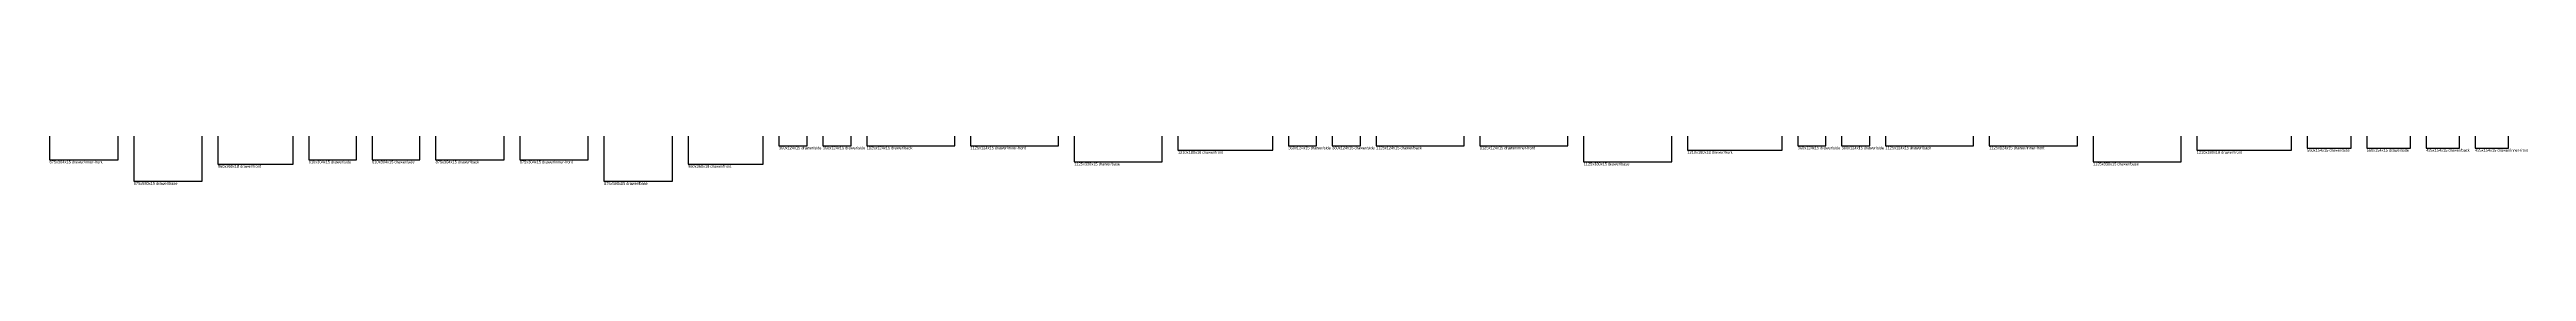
# Model space of a CAD drawing. Header units: millimetres. Extents: x 0 to 31630, y -6679 to 16403.
# Drawn here: x 0 to 31630, y -4083 to -3456 of the extents above; entities that cross this region are included whole.
import ezdxf

# ---------------------------------------------------------------- set-up
doc = ezdxf.new("R2010")
doc.units = ezdxf.units.MM
doc.layers.add('CUTSHEET', color=6, linetype='CONTINUOUS')
doc.layers.add('TEXT', color=4, linetype='CONTINUOUS')

msp = doc.modelspace()

# ---------------------------------------------------------------- linework, layer by layer
at = {"layer": 'CUTSHEET'}
for p, q in [((0, -3456), (0, -3760)), ((875, -3760), (875, -3456)), ((1075, -3456), (1075, -4036)), ((1950, -4036), (1950, -3456)), ((2150, -3456), (2150, -3816)), ((3110, -3816), (3110, -3456)), ((3310, -3456), (3310, -3760)), ((3920, -3760), (3920, -3456)), ((4120, -3456), (4120, -3760)), ((4730, -3760), (4730, -3456)), ((4930, -3456), (4930, -3760)), ((5805, -3760), (5805, -3456)), ((6005, -3456), (6005, -3760)), ((6880, -3760), (6880, -3456)), ((7080, -3456), (7080, -4036)), ((7955, -4036), (7955, -3456)), ((8155, -3456), (8155, -3816)), ((9115, -3816), (9115, -3456)), ((9315, -3456), (9315, -3580)), ((9675, -3580), (9675, -3456)), ((9875, -3456), (9875, -3580)), ((10235, -3580), (10235, -3456)), ((10435, -3456), (10435, -3580)), ((11560, -3580), (11560, -3456)), ((11760, -3456), (11760, -3580)), ((12885, -3580), (12885, -3456)), ((13085, -3456), (13085, -3786)), ((14210, -3786), (14210, -3456)), ((14410, -3456), (14410, -3636)), ((15620, -3636), (15620, -3456)), ((15820, -3456), (15820, -3580)), ((16180, -3580), (16180, -3456)), ((16380, -3456), (16380, -3580)), ((16740, -3580), (16740, -3456)), ((16940, -3456), (16940, -3580)), ((18065, -3580), (18065, -3456)), ((18265, -3456), (18265, -3580)), ((19390, -3580), (19390, -3456)), ((19590, -3456), (19590, -3786)), ((20715, -3786), (20715, -3456)), ((20915, -3456), (20915, -3636)), ((22125, -3636), (22125, -3456)), ((22325, -3456), (22325, -3580)), ((22685, -3580), (22685, -3456)), ((22885, -3456), (22885, -3580)), ((23245, -3580), (23245, -3456)), ((23445, -3456), (23445, -3580)), ((24570, -3580), (24570, -3456)), ((24770, -3456), (24770, -3580)), ((25895, -3580), (25895, -3456)), ((26095, -3456), (26095, -3786)), ((27220, -3786), (27220, -3456)), ((27420, -3456), (27420, -3636)), ((28630, -3636), (28630, -3456)), ((28830, -3456), (28830, -3610)), ((29390, -3610), (29390, -3456)), ((29590, -3456), (29590, -3610)), ((30150, -3610), (30150, -3456)), ((30350, -3456), (30350, -3610)), ((30775, -3610), (30775, -3456)), ((30975, -3456), (30975, -3610)), ((31400, -3610), (31400, -3456)), ((0, -3760), (875, -3760)), ((3310, -3760), (3920, -3760)), ((4120, -3760), (4730, -3760)), ((4930, -3760), (5805, -3760)), ((6005, -3760), (6880, -3760)), ((9315, -3580), (9675, -3580)), ((9875, -3580), (10235, -3580)), ((10435, -3580), (11560, -3580)), ((11760, -3580), (12885, -3580)), ((13085, -3786), (14210, -3786)), ((14410, -3636), (15620, -3636)), ((15820, -3580), (16180, -3580)), ((16380, -3580), (16740, -3580)), ((16940, -3580), (18065, -3580)), ((18265, -3580), (19390, -3580)), ((19590, -3786), (20715, -3786)), ((20915, -3636), (22125, -3636)), ((22325, -3580), (22685, -3580)), ((22885, -3580), (23245, -3580)), ((23445, -3580), (24570, -3580)), ((24770, -3580), (25895, -3580)), ((26095, -3786), (27220, -3786)), ((27420, -3636), (28630, -3636)), ((28830, -3610), (29390, -3610)), ((29590, -3610), (30150, -3610)), ((30350, -3610), (30775, -3610)), ((30975, -3610), (31400, -3610)), ((1075, -4036), (1950, -4036)), ((2150, -3816), (3110, -3816)), ((7080, -4036), (7955, -4036)), ((8155, -3816), (9115, -3816))]:
    msp.add_line(p, q, dxfattribs=at)

# ---------------------------------------------------------------- texts
at = {"layer": 'TEXT'}
for s, p in [('875x304x15 drawer/inner-front', (0, -3806)), ('610x304x15 drawer/side', (3310, -3806)), ('610x304x15 drawer/side', (4120, -3806)), ('875x304x15 drawer/back', (4930, -3806)), ('875x304x15 drawer/inner-front', (6005, -3806)), ('360x124x15 drawer/side', (9315, -3626)), ('360x124x15 drawer/side', (9875, -3626)), ('1125x124x15 drawer/back', (10435, -3626)), ('1125x124x15 drawer/inner-front', (11760, -3626)), ('1125x330x15 drawer/base', (13085, -3832)), ('1210x180x18 drawer/front', (14410, -3682)), ('360x124x15 drawer/side', (15820, -3626)), ('360x124x15 drawer/side', (16380, -3626)), ('1125x124x15 drawer/back', (16940, -3626)), ('1125x124x15 drawer/inner-front', (18265, -3626)), ('1125x330x15 drawer/base', (19590, -3832)), ('1210x180x18 drawer/front', (20915, -3682)), ('360x124x15 drawer/side', (22325, -3626)), ('360x124x15 drawer/side', (22885, -3626)), ('1125x124x15 drawer/back', (23445, -3626)), ('1125x124x15 drawer/inner-front', (24770, -3626)), ('1125x330x15 drawer/base', (26095, -3832)), ('1210x180x18 drawer/front', (27420, -3682)), ('560x154x15 drawer/side', (28830, -3656)), ('560x154x15 drawer/side', (29590, -3656)), ('425x154x15 drawer/back', (30350, -3656)), ('425x154x15 drawer/inner-front', (30975, -3656)), ('875x580x15 drawer/base', (1075, -4082)), ('960x360x18 drawer/front', (2150, -3862)), ('875x580x15 drawer/base', (7080, -4082)), ('960x360x18 drawer/front', (8155, -3862))]:
    msp.add_text(s, height=36, dxfattribs=at).set_placement(p)

doc.saveas('drawing.dxf')
